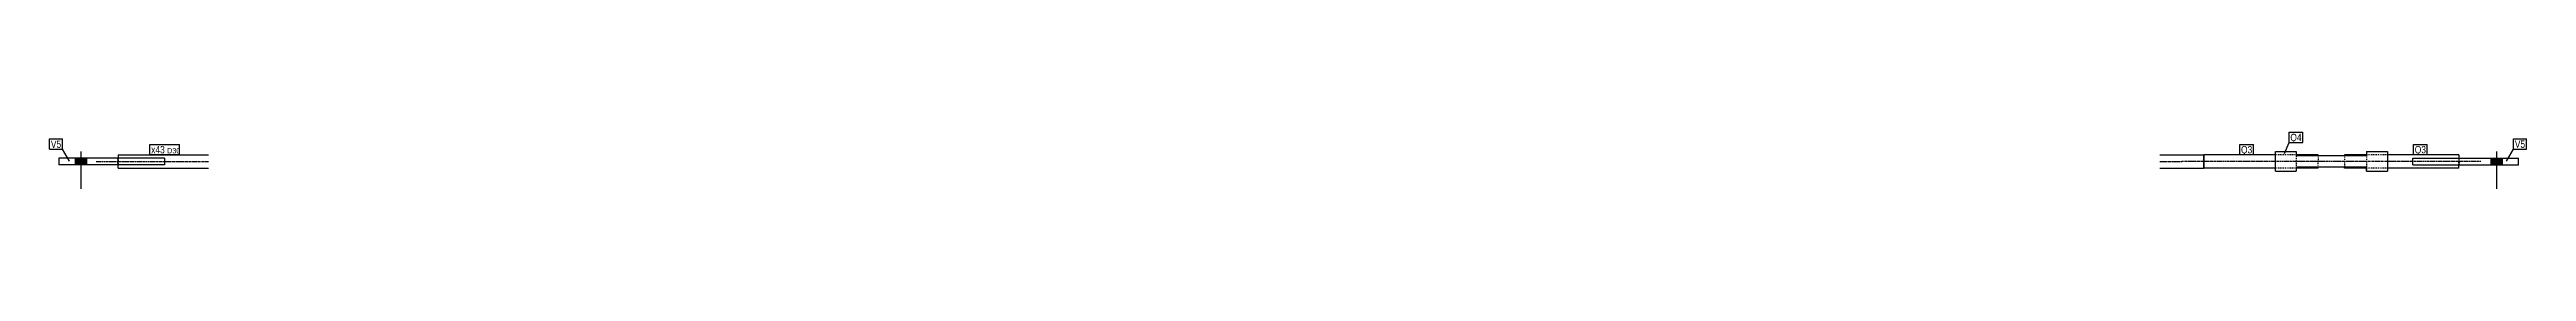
# Model space of a CAD drawing. Header units: millimetres. Extents: x 12 to 17502, y -28 to 358.
# Drawn here: x 11871 to 17502, y -28 to 101 of the extents above; entities that cross this region are included whole.
import ezdxf

# ---------------------------------------------------------------- set-up
doc = ezdxf.new("R2010")
doc.units = ezdxf.units.MM
doc.linetypes.add('DXK_LINE_DOT2', pattern=[3.9198, 1.9599, -1.9599])
doc.linetypes.add('DXK_LINE_DOT3', pattern=[5.9187, 2.979, -0.9799, 0.9799, -0.9799])
doc.layers.add('STÅL', color=7, linetype='Continuous')
doc.layers.add('TEKST', color=7, linetype='Continuous')
doc.styles.add('Arial Narrow', font='ARIALN.TTF', dxfattribs={"height": 0.2})

msp = doc.modelspace()

# ---------------------------------------------------------------- hatches: boundary and pattern name
at = {"layer": 'STÅL', "linetype": 'Continuous'}
for points in [[(11929.3, 27), (11955.3, 27), (11955.3, 42), (11929.3, 42)], [(17447, 42), (17421, 42), (17421, 27), (17447, 27)]]:
    msp.add_hatch(color=96, dxfattribs=at).paths.add_polyline_path(points)

# ---------------------------------------------------------------- linework, layer by layer
at = {"layer": 'STÅL', "color": 96, "linetype": 'Continuous'}
for p, q in [((11942.3, 57), (11942.3, -28)), ((17434, 57), (17434, -28)), ((11929.3, 42), (11929.3, 27)), ((11955.3, 42), (11955.3, 27)), ((17421, 42), (17421, 27)), ((17447, 42), (17447, 27))]:
    msp.add_line(p, q, dxfattribs=at)
at = {"layer": 'STÅL', "color": 2, "linetype": 'Continuous'}
for p, q in [((16931.5, 57), (16979, 57)), ((16931.5, 12), (16931.5, 57)), ((16979, 57), (16979, 47.7)), ((17139, 57), (17186.5, 57)), ((17139, 57), (17139, 47.7)), ((17186.5, 57), (17186.5, 12)), ((12132.3, 42), (11892.3, 42)), ((11892.3, 42), (11892.3, 27)), ((12132.3, 27), (11892.3, 27)), ((12027.3, 49.5), (12232.3, 49.5)), ((12027.3, 49.5), (12027.3, 42)), ((12027.3, 19.5), (12027.3, 27)), ((12027.3, 19.5), (12232.3, 19.5)), ((12132.3, 42), (12132.3, 27)), ((16669, 49.5), (16769, 49.5)), ((16669, 19.5), (16769, 19.5)), ((16769, 49.5), (16769, 27)), ((16931.5, 49.5), (16769, 49.5)), ((16769, 19.5), (16769, 49.5)), ((16769, 27), (16769, 19.5)), ((16931.5, 19.5), (16769, 19.5)), ((16931.5, 12), (16979, 12)), ((17029, 49.5), (16979, 49.5)), ((17139, 47.7), (16979, 47.7)), ((17139, 21.3), (16979, 21.3)), ((16979, 21.3), (16979, 12)), ((17029, 19.5), (16979, 19.5)), ((17029, 47.7), (17029, 49.5)), ((17029, 19.5), (17029, 21.3)), ((17139, 49.5), (17089, 49.5)), ((17089, 49.5), (17089, 47.7)), ((17089, 19.5), (17089, 21.3)), ((17139, 19.5), (17089, 19.5)), ((17139, 12), (17139, 21.3)), ((17139, 12), (17186.5, 12)), ((17349, 49.5), (17186.5, 49.5)), ((17349, 19.5), (17186.5, 19.5)), ((17244, 27), (17244, 42)), ((17244, 42), (17484, 42)), ((17244, 27), (17484, 27)), ((17349, 49.5), (17349, 42)), ((17349, 19.5), (17349, 27)), ((17484, 27), (17484, 42))]:
    msp.add_line(p, q, dxfattribs=at)
at = {"layer": 'STÅL', "color": 7, "linetype": 'DXK_LINE_DOT3'}
for p, q in [((11977.3, 34.5), (12232.3, 34.5)), ((16669, 34.5), (16719, 34.5)), ((17039, 34.5), (16719, 34.5)), ((17399, 34.5), (17039, 34.5))]:
    msp.add_line(p, q, dxfattribs=at)
at = {"layer": 'STÅL', "color": 7, "linetype": 'DXK_LINE_DOT2'}
for p, q in [((12026.3, 27), (12026.3, 42)), ((12027.3, 42), (12027.3, 27)), ((16979, 49.5), (16931.5, 49.5)), ((16979, 19.5), (16931.5, 19.5)), ((16979, 54), (16979, 21.3)), ((17029, 47.5), (17029, 47.7)), ((17029, 47.5), (17029, 34.5)), ((17029, 21.3), (17029, 34.5)), ((17089, 47.7), (17089, 21.3)), ((17186.5, 49.5), (17139, 49.5)), ((17139, 47.7), (17139, 15)), ((17186.5, 19.5), (17139, 19.5)), ((17349, 27), (17349, 42)), ((17350, 27), (17350, 42))]:
    msp.add_line(p, q, dxfattribs=at)

# ---------------------------------------------------------------- next in the draw order: wipeouts: each hides what was drawn before it
at = {"color": 0}
for points in [[(11897.6, 65.5), (11897.6, 83), (11874.2, 83), (11874.2, 65.5)], [(12133.3, 53), (12133.3, 70.5), (12102.3, 70.5), (12102.3, 53)], [(16879, 53), (16879, 70.5), (16853.4, 70.5), (16853.4, 53)], [(16991.2, 80.9), (16991.2, 98.4), (16965.6, 98.4), (16965.6, 80.9)], [(17274, 53), (17274, 70.5), (17248.4, 70.5), (17248.4, 53)], [(17499.4, 65.7), (17499.4, 83.2), (17475.9, 83.2), (17475.9, 65.7)]]:
    msp.add_wipeout(points, dxfattribs=at).dxf.layer = 'TEKST'

# ---------------------------------------------------------------- next in the draw order: wipeouts: each hides what was drawn before it
for points in [[(11897.6, 65.5), (11897.6, 83), (11874.2, 83), (11874.2, 65.5)], [(12133.3, 53), (12133.3, 70.5), (12102.3, 70.5), (12102.3, 53)], [(16879, 53), (16879, 70.5), (16853.4, 70.5), (16853.4, 53)], [(16991.2, 80.9), (16991.2, 98.4), (16965.6, 98.4), (16965.6, 80.9)], [(17274, 53), (17274, 70.5), (17248.4, 70.5), (17248.4, 53)], [(17499.4, 65.7), (17499.4, 83.2), (17475.9, 83.2), (17475.9, 65.7)]]:
    msp.add_wipeout(points, dxfattribs=at).dxf.layer = 'TEKST'

# ---------------------------------------------------------------- next in the draw order: linework, layer by layer
at = {"layer": 'TEKST', "color": 7, "linetype": 'Continuous'}
for p, q in [((11871.2, 86), (11900.6, 86)), ((11871.2, 62.5), (11871.2, 86)), ((11871.2, 62.5), (11900.6, 62.5)), ((11900.6, 62.5), (11900.6, 86)), ((11916.3, 34.9), (11900.6, 62.5)), ((12099.3, 50), (12099.3, 73.5)), ((16850.4, 73.5), (16882, 73.5)), ((16850.4, 50), (16850.4, 73.5)), ((16882, 50), (16882, 73.5)), ((16952.2, 53), (16962.6, 77.9)), ((16962.6, 101.4), (16994.2, 101.4)), ((16962.6, 77.9), (16962.6, 101.4)), ((16962.6, 77.9), (16994.2, 77.9)), ((16994.2, 77.9), (16994.2, 101.4)), ((17245.4, 73.5), (17277, 73.5)), ((17245.4, 50), (17245.4, 73.5)), ((17277, 50), (17277, 73.5)), ((17457.1, 34.9), (17472.9, 62.7)), ((17472.9, 86.2), (17502.4, 86.2)), ((17472.9, 62.7), (17472.9, 86.2)), ((17472.9, 62.7), (17502.4, 62.7)), ((17502.4, 62.7), (17502.4, 86.2)), ((16850.4, 50), (16882, 50)), ((17245.4, 50), (17277, 50))]:
    msp.add_line(p, q, dxfattribs=at)

# ---------------------------------------------------------------- next in the draw order: texts
at = {"layer": 'TEKST', "color": 3, "style": 'Arial Narrow'}
for s, p in [('V5', (11874.2, 65.5)), ('Q3', (16853.4, 53)), ('Q4', (16965.6, 80.9)), ('Q3', (17248.4, 53)), ('V5', (17475.9, 65.7))]:
    msp.add_text(s, height=16.7, dxfattribs=at).set_placement(p)

# ---------------------------------------------------------------- next in the draw order: wipeouts: each hides what was drawn before it
at = {"color": 0}
msp.add_wipeout([(12163.6, 53), (12163.6, 65.5), (12138.5, 65.5), (12138.5, 53)], dxfattribs=at).dxf.layer = 'TEKST'

# ---------------------------------------------------------------- next in the draw order: wipeouts: each hides what was drawn before it
msp.add_wipeout([(12163.6, 53), (12163.6, 65.5), (12138.5, 65.5), (12138.5, 53)], dxfattribs=at).dxf.layer = 'TEKST'

# ---------------------------------------------------------------- next in the draw order: linework, layer by layer
at = {"layer": 'TEKST', "color": 7, "linetype": 'Continuous'}
for p, q in [((12099.3, 73.5), (12166.6, 73.5)), ((12166.6, 50), (12166.6, 73.5)), ((12099.3, 50), (12166.6, 50))]:
    msp.add_line(p, q, dxfattribs=at)

# ---------------------------------------------------------------- next in the draw order: texts
at = {"layer": 'TEKST', "color": 3, "style": 'Arial Narrow'}
for s, height, p in [('x43', 16.7, (12102.3, 53)), ('D30', 11.93, (12138.5, 53))]:
    msp.add_text(s, height=height, dxfattribs=at).set_placement(p)

doc.saveas('drawing.dxf')
